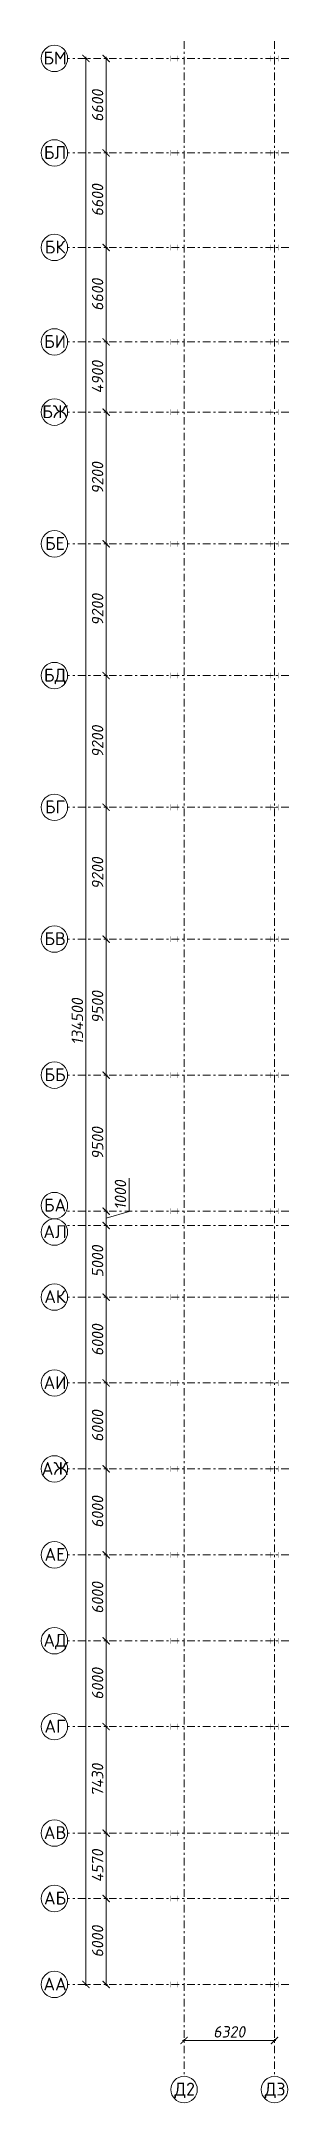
# Model space of a CAD drawing. Header units: millimetres. Extents: x -2648 to 2168491, y -277796 to 297800.
# Drawn here: x 2151193 to 2168491, y 68342 to 212306 of the extents above; entities that cross this region are included whole.
import ezdxf
from ezdxf.enums import TextEntityAlignment as Align

# ---------------------------------------------------------------- set-up
doc = ezdxf.new("R2010")
doc.units = ezdxf.units.MM
doc.linetypes.add('Штрихштриховая', pattern=[1093.611073, 529.166651, -211.666656, 141.111112, -211.666656])
doc.layers.get('0').update_dxf_attribs({"lineweight": 0})
doc.layers.get('Defpoints').update_dxf_attribs({"color": 252})
doc.layers.add('Axes', color=1, linetype='Continuous')
doc.layers.add('Dimension', color=162, linetype='Continuous', lineweight=25)
doc.layers.add('я_12', color=1, linetype='Continuous', lineweight=20)
doc.styles.add('Лена', font='isocpeur.ttf', dxfattribs={"oblique": 10})
doc.dimstyles.new('S-100', dxfattribs={"dimscale": 100, "dimtxt": 1, "dimasz": 1.5, "dimexe": 1, "dimexo": 1, "dimgap": 1, "dimtad": 1, "dimdec": 0, "dimzin": 0, "dimdsep": 46, "dimtxsty": 'Лена', "dimblk": 'ARCHTICK', "dimcen": 2, "dimdle": 1, "dimclrd": 256, "dimclre": 256, "dimclrt": 256, "dimadec": 0, "dimazin": 0, "dimtfac": 1, "dimtdec": 0, "dimtmove": 1, "dimatfit": 2, "dimfxl": 1, "dimtolj": 1, "dimtzin": 0, "dimlwd": 20, "dimlwe": 20, "dimarcsym": 0})

msp = doc.modelspace()

# ---------------------------------------------------------------- texts
at = {"layer": 'Axes', "style": 'Лена'}
for s, p in [('БМ', (2152161.6, 210687.3)), ('БЛ', (2152161.6, 204087.3)), ('БК', (2152161.6, 197487.3)), ('БИ', (2152161.6, 190887.3)), ('БЖ', (2152161.6, 185987.3)), ('БЕ', (2152161.6, 176787.3)), ('БД', (2152161.6, 167587.3)), ('БГ', (2152161.6, 158387.3)), ('БВ', (2152161.6, 149187.3)), ('ББ', (2152161.6, 139687.3)), ('БА', (2152161.6, 130577.3)), ('АЛ', (2152161.6, 128728.4)), ('АК', (2152161.6, 124187.3)), ('АИ', (2152161.6, 118187.3)), ('АЖ', (2152161.6, 112187.3)), ('АЕ', (2152161.6, 106187.3)), ('АД', (2152161.6, 100187.3)), ('АГ', (2152161.6, 94187.3)), ('АВ', (2152161.6, 86757.3)), ('АБ', (2152161.6, 82187.3)), ('АА', (2152161.6, 76187.3)), ('Д2', (2161218.1, 68846.8)), ('Д3', (2167538.1, 68846.8))]:
    msp.add_text(s, height=900, dxfattribs=at).set_placement(p, align=Align.CENTER)

# ---------------------------------------------------------------- blocks, each defined once
blk = doc.blocks.new('_ArchTick')
at = {"color": 0, "linetype": 'ByBlock', "const_width": 0.15}
blk.add_lwpolyline([(-0.5, -0.5), (0.5, 0.5)], dxfattribs=at)
blk = doc.blocks.new('*D530')
at = {"layer": 'Defpoints', "color": 0, "lineweight": -2, "ltscale": 100, "transparency": 16777216}
for p in [(2167494, 72695), (2161174, 70190), (2167494, 70190)]:
    blk.add_point(p, dxfattribs=at)
at = {"layer": 'Dimension', "lineweight": 20, "ltscale": 100, "transparency": 16777216}
for p, q in [((2161074, 72695), (2167594, 72695)), ((2161174, 72595), (2161174, 72795)), ((2167494, 72595), (2167494, 72795))]:
    blk.add_line(p, q, dxfattribs=at)
at = {"layer": 'Dimension', "lineweight": 20, "ltscale": 100, "transparency": 16777216, "xscale": 500, "yscale": 500, "zscale": 500, "rotation": 180}
blk.add_blockref('_ArchTick', (2161174, 72695), dxfattribs=at)
at = {"layer": 'Dimension', "lineweight": 20, "ltscale": 100, "transparency": 16777216, "xscale": 500, "yscale": 500, "zscale": 500}
blk.add_blockref('_ArchTick', (2167494, 72695), dxfattribs=at)
at = {"layer": 'Dimension', "lineweight": -2, "ltscale": 100, "transparency": 16777216, "insert": (2164334, 73295), "char_height": 800, "attachment_point": 5, "style": 'Лена'}
blk.add_mtext('\\A1;6320', dxfattribs=at)
blk = doc.blocks.new('*D532')
at = {"layer": 'Defpoints', "color": 0, "lineweight": -2, "ltscale": 100, "transparency": 16777216}
for p in [(2153041, 211107), (2154320, 211107), (2153041, 76607)]:
    blk.add_point(p, dxfattribs=at)
at = {"layer": 'Dimension', "lineweight": 20, "ltscale": 100, "transparency": 16777216}
for p, q in [((2154220, 211107), (2154420, 211107)), ((2154320, 76507), (2154320, 211207)), ((2154220, 76607), (2154420, 76607))]:
    blk.add_line(p, q, dxfattribs=at)
at = {"layer": 'Dimension', "lineweight": 20, "ltscale": 100, "transparency": 16777216, "xscale": 500, "yscale": 500, "zscale": 500}
for p, rotation in [((2154320, 211107), 90), ((2154320, 76607), 270)]:
    blk.add_blockref('_ArchTick', p, dxfattribs=dict(at, rotation=rotation))
at = {"layer": 'Dimension', "lineweight": -2, "ltscale": 100, "transparency": 16777216, "insert": (2153720, 143857), "char_height": 800, "attachment_point": 5, "rotation": 90, "style": 'Лена'}
blk.add_mtext('\\A1;134500', dxfattribs=at)
blk = doc.blocks.new('*D531')
at = {"layer": 'Defpoints', "color": 0, "lineweight": -2, "ltscale": 100, "transparency": 16777216}
for p in [(2153041, 82607), (2155730, 82607), (2153041, 76607)]:
    blk.add_point(p, dxfattribs=at)
at = {"layer": 'Dimension', "lineweight": 20, "ltscale": 100, "transparency": 16777216}
for p, q in [((2155630, 82607), (2155830, 82607)), ((2155730, 76507), (2155730, 82707)), ((2155630, 76607), (2155830, 76607))]:
    blk.add_line(p, q, dxfattribs=at)
at = {"layer": 'Dimension', "lineweight": 20, "ltscale": 100, "transparency": 16777216, "xscale": 500, "yscale": 500, "zscale": 500}
for p, rotation in [((2155730, 82607), 90), ((2155730, 76607), 270)]:
    blk.add_blockref('_ArchTick', p, dxfattribs=dict(at, rotation=rotation))
at = {"layer": 'Dimension', "lineweight": -2, "ltscale": 100, "transparency": 16777216, "insert": (2155130, 79607), "char_height": 800, "attachment_point": 5, "rotation": 90, "style": 'Лена'}
blk.add_mtext('\\A1;6000', dxfattribs=at)
blk = doc.blocks.new('*D533')
at = {"layer": 'Defpoints', "color": 0, "lineweight": -2, "ltscale": 100, "transparency": 16777216}
for p in [(2153041, 87177), (2155730, 87177), (2153041, 82607)]:
    blk.add_point(p, dxfattribs=at)
at = {"layer": 'Dimension', "lineweight": 20, "ltscale": 100, "transparency": 16777216}
for p, q in [((2155630, 87177), (2155830, 87177)), ((2155730, 82507), (2155730, 87277)), ((2155630, 82607), (2155830, 82607))]:
    blk.add_line(p, q, dxfattribs=at)
at = {"layer": 'Dimension', "lineweight": 20, "ltscale": 100, "transparency": 16777216, "xscale": 500, "yscale": 500, "zscale": 500}
for p, rotation in [((2155730, 87177), 90), ((2155730, 82607), 270)]:
    blk.add_blockref('_ArchTick', p, dxfattribs=dict(at, rotation=rotation))
at = {"layer": 'Dimension', "lineweight": -2, "ltscale": 100, "transparency": 16777216, "insert": (2155130, 84892), "char_height": 800, "attachment_point": 5, "rotation": 90, "style": 'Лена'}
blk.add_mtext('\\A1;4570', dxfattribs=at)
blk = doc.blocks.new('*D534')
at = {"layer": 'Defpoints', "color": 0, "lineweight": -2, "ltscale": 100, "transparency": 16777216}
for p in [(2153041, 94607), (2155730, 94607), (2153041, 87177)]:
    blk.add_point(p, dxfattribs=at)
at = {"layer": 'Dimension', "lineweight": 20, "ltscale": 100, "transparency": 16777216}
for p, q in [((2155630, 94607), (2155830, 94607)), ((2155730, 87077), (2155730, 94707)), ((2155630, 87177), (2155830, 87177))]:
    blk.add_line(p, q, dxfattribs=at)
at = {"layer": 'Dimension', "lineweight": 20, "ltscale": 100, "transparency": 16777216, "xscale": 500, "yscale": 500, "zscale": 500}
for p, rotation in [((2155730, 94607), 90), ((2155730, 87177), 270)]:
    blk.add_blockref('_ArchTick', p, dxfattribs=dict(at, rotation=rotation))
at = {"layer": 'Dimension', "lineweight": -2, "ltscale": 100, "transparency": 16777216, "insert": (2155130, 90892), "char_height": 800, "attachment_point": 5, "rotation": 90, "style": 'Лена'}
blk.add_mtext('\\A1;7430', dxfattribs=at)
blk = doc.blocks.new('*D535')
at = {"layer": 'Defpoints', "color": 0, "lineweight": -2, "ltscale": 100, "transparency": 16777216}
for p in [(2153041, 100607), (2155730, 100607), (2153041, 94607)]:
    blk.add_point(p, dxfattribs=at)
at = {"layer": 'Dimension', "lineweight": 20, "ltscale": 100, "transparency": 16777216}
for p, q in [((2155630, 100607), (2155830, 100607)), ((2155730, 94507), (2155730, 100707)), ((2155630, 94607), (2155830, 94607))]:
    blk.add_line(p, q, dxfattribs=at)
at = {"layer": 'Dimension', "lineweight": 20, "ltscale": 100, "transparency": 16777216, "xscale": 500, "yscale": 500, "zscale": 500}
for p, rotation in [((2155730, 100607), 90), ((2155730, 94607), 270)]:
    blk.add_blockref('_ArchTick', p, dxfattribs=dict(at, rotation=rotation))
at = {"layer": 'Dimension', "lineweight": -2, "ltscale": 100, "transparency": 16777216, "insert": (2155130, 97607), "char_height": 800, "attachment_point": 5, "rotation": 90, "style": 'Лена'}
blk.add_mtext('\\A1;6000', dxfattribs=at)
blk = doc.blocks.new('*D536')
at = {"layer": 'Defpoints', "color": 0, "lineweight": -2, "ltscale": 100, "transparency": 16777216}
for p in [(2153041, 106607), (2155730, 106607), (2153041, 100607)]:
    blk.add_point(p, dxfattribs=at)
at = {"layer": 'Dimension', "lineweight": 20, "ltscale": 100, "transparency": 16777216}
for p, q in [((2155630, 106607), (2155830, 106607)), ((2155730, 100507), (2155730, 106707)), ((2155630, 100607), (2155830, 100607))]:
    blk.add_line(p, q, dxfattribs=at)
at = {"layer": 'Dimension', "lineweight": 20, "ltscale": 100, "transparency": 16777216, "xscale": 500, "yscale": 500, "zscale": 500}
for p, rotation in [((2155730, 106607), 90), ((2155730, 100607), 270)]:
    blk.add_blockref('_ArchTick', p, dxfattribs=dict(at, rotation=rotation))
at = {"layer": 'Dimension', "lineweight": -2, "ltscale": 100, "transparency": 16777216, "insert": (2155130, 103607), "char_height": 800, "attachment_point": 5, "rotation": 90, "style": 'Лена'}
blk.add_mtext('\\A1;6000', dxfattribs=at)
blk = doc.blocks.new('*D537')
at = {"layer": 'Defpoints', "color": 0, "lineweight": -2, "ltscale": 100, "transparency": 16777216}
for p in [(2153041, 112607), (2155730, 112607), (2153041, 106607)]:
    blk.add_point(p, dxfattribs=at)
at = {"layer": 'Dimension', "lineweight": 20, "ltscale": 100, "transparency": 16777216}
for p, q in [((2155630, 112607), (2155830, 112607)), ((2155730, 106507), (2155730, 112707)), ((2155630, 106607), (2155830, 106607))]:
    blk.add_line(p, q, dxfattribs=at)
at = {"layer": 'Dimension', "lineweight": 20, "ltscale": 100, "transparency": 16777216, "xscale": 500, "yscale": 500, "zscale": 500}
for p, rotation in [((2155730, 112607), 90), ((2155730, 106607), 270)]:
    blk.add_blockref('_ArchTick', p, dxfattribs=dict(at, rotation=rotation))
at = {"layer": 'Dimension', "lineweight": -2, "ltscale": 100, "transparency": 16777216, "insert": (2155130, 109607), "char_height": 800, "attachment_point": 5, "rotation": 90, "style": 'Лена'}
blk.add_mtext('\\A1;6000', dxfattribs=at)
blk = doc.blocks.new('*D538')
at = {"layer": 'Defpoints', "color": 0, "lineweight": -2, "ltscale": 100, "transparency": 16777216}
for p in [(2153041, 118607), (2155730, 118607), (2153041, 112607)]:
    blk.add_point(p, dxfattribs=at)
at = {"layer": 'Dimension', "lineweight": 20, "ltscale": 100, "transparency": 16777216}
for p, q in [((2155630, 118607), (2155830, 118607)), ((2155730, 112507), (2155730, 118707)), ((2155630, 112607), (2155830, 112607))]:
    blk.add_line(p, q, dxfattribs=at)
at = {"layer": 'Dimension', "lineweight": 20, "ltscale": 100, "transparency": 16777216, "xscale": 500, "yscale": 500, "zscale": 500}
for p, rotation in [((2155730, 118607), 90), ((2155730, 112607), 270)]:
    blk.add_blockref('_ArchTick', p, dxfattribs=dict(at, rotation=rotation))
at = {"layer": 'Dimension', "lineweight": -2, "ltscale": 100, "transparency": 16777216, "insert": (2155130, 115607), "char_height": 800, "attachment_point": 5, "rotation": 90, "style": 'Лена'}
blk.add_mtext('\\A1;6000', dxfattribs=at)
blk = doc.blocks.new('*D539')
at = {"layer": 'Defpoints', "color": 0, "lineweight": -2, "ltscale": 100, "transparency": 16777216}
for p in [(2153041, 124607), (2155730, 124607), (2153041, 118607)]:
    blk.add_point(p, dxfattribs=at)
at = {"layer": 'Dimension', "lineweight": 20, "ltscale": 100, "transparency": 16777216}
for p, q in [((2155630, 124607), (2155830, 124607)), ((2155730, 118507), (2155730, 124707)), ((2155630, 118607), (2155830, 118607))]:
    blk.add_line(p, q, dxfattribs=at)
at = {"layer": 'Dimension', "lineweight": 20, "ltscale": 100, "transparency": 16777216, "xscale": 500, "yscale": 500, "zscale": 500}
for p, rotation in [((2155730, 124607), 90), ((2155730, 118607), 270)]:
    blk.add_blockref('_ArchTick', p, dxfattribs=dict(at, rotation=rotation))
at = {"layer": 'Dimension', "lineweight": -2, "ltscale": 100, "transparency": 16777216, "insert": (2155130, 121607), "char_height": 800, "attachment_point": 5, "rotation": 90, "style": 'Лена'}
blk.add_mtext('\\A1;6000', dxfattribs=at)
blk = doc.blocks.new('*D540')
at = {"layer": 'Defpoints', "color": 0, "lineweight": -2, "ltscale": 100, "transparency": 16777216}
for p in [(2153041, 129607), (2155730, 129607), (2153041, 124607)]:
    blk.add_point(p, dxfattribs=at)
at = {"layer": 'Dimension', "lineweight": 20, "ltscale": 100, "transparency": 16777216}
for p, q in [((2155630, 129607), (2155830, 129607)), ((2155730, 124507), (2155730, 129707)), ((2155630, 124607), (2155830, 124607))]:
    blk.add_line(p, q, dxfattribs=at)
at = {"layer": 'Dimension', "lineweight": 20, "ltscale": 100, "transparency": 16777216, "xscale": 500, "yscale": 500, "zscale": 500}
for p, rotation in [((2155730, 129607), 90), ((2155730, 124607), 270)]:
    blk.add_blockref('_ArchTick', p, dxfattribs=dict(at, rotation=rotation))
at = {"layer": 'Dimension', "lineweight": -2, "ltscale": 100, "transparency": 16777216, "insert": (2155130, 127107), "char_height": 800, "attachment_point": 5, "rotation": 90, "style": 'Лена'}
blk.add_mtext('\\A1;5000', dxfattribs=at)
blk = doc.blocks.new('*D541')
at = {"layer": 'Defpoints', "color": 0, "lineweight": -2, "ltscale": 100, "transparency": 16777216}
for p in [(2153041, 130607), (2153041, 129607), (2155730, 130607)]:
    blk.add_point(p, dxfattribs=at)
at = {"layer": 'Dimension', "lineweight": 20, "ltscale": 100, "transparency": 16777216}
for p, q in [((2157330, 130587), (2157330, 132907)), ((2155630, 130607), (2155830, 130607)), ((2155630, 129607), (2155830, 129607)), ((2155730, 129507), (2155730, 130707)), ((2155730, 130107), (2157330, 130587))]:
    blk.add_line(p, q, dxfattribs=at)
at = {"layer": 'Dimension', "lineweight": 20, "ltscale": 100, "transparency": 16777216, "xscale": 500, "yscale": 500, "zscale": 500}
for p, rotation in [((2155730, 130607), 90), ((2155730, 129607), 270)]:
    blk.add_blockref('_ArchTick', p, dxfattribs=dict(at, rotation=rotation))
at = {"layer": 'Dimension', "lineweight": -2, "ltscale": 100, "transparency": 16777216, "insert": (2156730, 131747), "char_height": 800, "attachment_point": 5, "rotation": 90, "style": 'Лена'}
blk.add_mtext('\\A1;1000', dxfattribs=at)
blk = doc.blocks.new('*D542')
at = {"layer": 'Defpoints', "color": 0, "lineweight": -2, "ltscale": 100, "transparency": 16777216}
for p in [(2153041, 140107), (2155730, 140107), (2153041, 130607)]:
    blk.add_point(p, dxfattribs=at)
at = {"layer": 'Dimension', "lineweight": 20, "ltscale": 100, "transparency": 16777216}
for p, q in [((2155630, 140107), (2155830, 140107)), ((2155730, 130507), (2155730, 140207)), ((2155630, 130607), (2155830, 130607))]:
    blk.add_line(p, q, dxfattribs=at)
at = {"layer": 'Dimension', "lineweight": 20, "ltscale": 100, "transparency": 16777216, "xscale": 500, "yscale": 500, "zscale": 500}
for p, rotation in [((2155730, 140107), 90), ((2155730, 130607), 270)]:
    blk.add_blockref('_ArchTick', p, dxfattribs=dict(at, rotation=rotation))
at = {"layer": 'Dimension', "lineweight": -2, "ltscale": 100, "transparency": 16777216, "insert": (2155130, 135357), "char_height": 800, "attachment_point": 5, "rotation": 90, "style": 'Лена'}
blk.add_mtext('\\A1;9500', dxfattribs=at)
blk = doc.blocks.new('*D543')
at = {"layer": 'Defpoints', "color": 0, "lineweight": -2, "ltscale": 100, "transparency": 16777216}
for p in [(2153041, 149607), (2155730, 149607), (2153041, 140107)]:
    blk.add_point(p, dxfattribs=at)
at = {"layer": 'Dimension', "lineweight": 20, "ltscale": 100, "transparency": 16777216}
for p, q in [((2155630, 149607), (2155830, 149607)), ((2155730, 140007), (2155730, 149707)), ((2155630, 140107), (2155830, 140107))]:
    blk.add_line(p, q, dxfattribs=at)
at = {"layer": 'Dimension', "lineweight": 20, "ltscale": 100, "transparency": 16777216, "xscale": 500, "yscale": 500, "zscale": 500}
for p, rotation in [((2155730, 149607), 90), ((2155730, 140107), 270)]:
    blk.add_blockref('_ArchTick', p, dxfattribs=dict(at, rotation=rotation))
at = {"layer": 'Dimension', "lineweight": -2, "ltscale": 100, "transparency": 16777216, "insert": (2155130, 144857), "char_height": 800, "attachment_point": 5, "rotation": 90, "style": 'Лена'}
blk.add_mtext('\\A1;9500', dxfattribs=at)
blk = doc.blocks.new('*D544')
at = {"layer": 'Defpoints', "color": 0, "lineweight": -2, "ltscale": 100, "transparency": 16777216}
for p in [(2153041, 158807), (2155730, 158807), (2153041, 149607)]:
    blk.add_point(p, dxfattribs=at)
at = {"layer": 'Dimension', "lineweight": 20, "ltscale": 100, "transparency": 16777216}
for p, q in [((2155630, 158807), (2155830, 158807)), ((2155730, 149507), (2155730, 158907)), ((2155630, 149607), (2155830, 149607))]:
    blk.add_line(p, q, dxfattribs=at)
at = {"layer": 'Dimension', "lineweight": 20, "ltscale": 100, "transparency": 16777216, "xscale": 500, "yscale": 500, "zscale": 500}
for p, rotation in [((2155730, 158807), 90), ((2155730, 149607), 270)]:
    blk.add_blockref('_ArchTick', p, dxfattribs=dict(at, rotation=rotation))
at = {"layer": 'Dimension', "lineweight": -2, "ltscale": 100, "transparency": 16777216, "insert": (2155130, 154207), "char_height": 800, "attachment_point": 5, "rotation": 90, "style": 'Лена'}
blk.add_mtext('\\A1;9200', dxfattribs=at)
blk = doc.blocks.new('*D545')
at = {"layer": 'Defpoints', "color": 0, "lineweight": -2, "ltscale": 100, "transparency": 16777216}
for p in [(2153041, 168007), (2155730, 168007), (2153041, 158807)]:
    blk.add_point(p, dxfattribs=at)
at = {"layer": 'Dimension', "lineweight": 20, "ltscale": 100, "transparency": 16777216}
for p, q in [((2155630, 168007), (2155830, 168007)), ((2155730, 158707), (2155730, 168107)), ((2155630, 158807), (2155830, 158807))]:
    blk.add_line(p, q, dxfattribs=at)
at = {"layer": 'Dimension', "lineweight": 20, "ltscale": 100, "transparency": 16777216, "xscale": 500, "yscale": 500, "zscale": 500}
for p, rotation in [((2155730, 168007), 90), ((2155730, 158807), 270)]:
    blk.add_blockref('_ArchTick', p, dxfattribs=dict(at, rotation=rotation))
at = {"layer": 'Dimension', "lineweight": -2, "ltscale": 100, "transparency": 16777216, "insert": (2155130, 163407), "char_height": 800, "attachment_point": 5, "rotation": 90, "style": 'Лена'}
blk.add_mtext('\\A1;9200', dxfattribs=at)
blk = doc.blocks.new('*D546')
at = {"layer": 'Defpoints', "color": 0, "lineweight": -2, "ltscale": 100, "transparency": 16777216}
for p in [(2153041, 177207), (2155730, 177207), (2153041, 168007)]:
    blk.add_point(p, dxfattribs=at)
at = {"layer": 'Dimension', "lineweight": 20, "ltscale": 100, "transparency": 16777216}
for p, q in [((2155630, 177207), (2155830, 177207)), ((2155730, 167907), (2155730, 177307)), ((2155630, 168007), (2155830, 168007))]:
    blk.add_line(p, q, dxfattribs=at)
at = {"layer": 'Dimension', "lineweight": 20, "ltscale": 100, "transparency": 16777216, "xscale": 500, "yscale": 500, "zscale": 500}
for p, rotation in [((2155730, 177207), 90), ((2155730, 168007), 270)]:
    blk.add_blockref('_ArchTick', p, dxfattribs=dict(at, rotation=rotation))
at = {"layer": 'Dimension', "lineweight": -2, "ltscale": 100, "transparency": 16777216, "insert": (2155130, 172607), "char_height": 800, "attachment_point": 5, "rotation": 90, "style": 'Лена'}
blk.add_mtext('\\A1;9200', dxfattribs=at)
blk = doc.blocks.new('*D547')
at = {"layer": 'Defpoints', "color": 0, "lineweight": -2, "ltscale": 100, "transparency": 16777216}
for p in [(2153041, 186407), (2155730, 186407), (2153041, 177207)]:
    blk.add_point(p, dxfattribs=at)
at = {"layer": 'Dimension', "lineweight": 20, "ltscale": 100, "transparency": 16777216}
for p, q in [((2155630, 186407), (2155830, 186407)), ((2155730, 177107), (2155730, 186507)), ((2155630, 177207), (2155830, 177207))]:
    blk.add_line(p, q, dxfattribs=at)
at = {"layer": 'Dimension', "lineweight": 20, "ltscale": 100, "transparency": 16777216, "xscale": 500, "yscale": 500, "zscale": 500}
for p, rotation in [((2155730, 186407), 90), ((2155730, 177207), 270)]:
    blk.add_blockref('_ArchTick', p, dxfattribs=dict(at, rotation=rotation))
at = {"layer": 'Dimension', "lineweight": -2, "ltscale": 100, "transparency": 16777216, "insert": (2155130, 181807), "char_height": 800, "attachment_point": 5, "rotation": 90, "style": 'Лена'}
blk.add_mtext('\\A1;9200', dxfattribs=at)
blk = doc.blocks.new('*D548')
at = {"layer": 'Defpoints', "color": 0, "lineweight": -2, "ltscale": 100, "transparency": 16777216}
for p in [(2153041, 191307), (2155730, 191307), (2153041, 186407)]:
    blk.add_point(p, dxfattribs=at)
at = {"layer": 'Dimension', "lineweight": 20, "ltscale": 100, "transparency": 16777216}
for p, q in [((2155630, 191307), (2155830, 191307)), ((2155730, 186307), (2155730, 191407)), ((2155630, 186407), (2155830, 186407))]:
    blk.add_line(p, q, dxfattribs=at)
at = {"layer": 'Dimension', "lineweight": 20, "ltscale": 100, "transparency": 16777216, "xscale": 500, "yscale": 500, "zscale": 500}
for p, rotation in [((2155730, 191307), 90), ((2155730, 186407), 270)]:
    blk.add_blockref('_ArchTick', p, dxfattribs=dict(at, rotation=rotation))
at = {"layer": 'Dimension', "lineweight": -2, "ltscale": 100, "transparency": 16777216, "insert": (2155130, 188857), "char_height": 800, "attachment_point": 5, "rotation": 90, "style": 'Лена'}
blk.add_mtext('\\A1;4900', dxfattribs=at)
blk = doc.blocks.new('*D549')
at = {"layer": 'Defpoints', "color": 0, "lineweight": -2, "ltscale": 100, "transparency": 16777216}
for p in [(2153041, 197907), (2155730, 197907), (2153041, 191307)]:
    blk.add_point(p, dxfattribs=at)
at = {"layer": 'Dimension', "lineweight": 20, "ltscale": 100, "transparency": 16777216}
for p, q in [((2155630, 197907), (2155830, 197907)), ((2155730, 191207), (2155730, 198007)), ((2155630, 191307), (2155830, 191307))]:
    blk.add_line(p, q, dxfattribs=at)
at = {"layer": 'Dimension', "lineweight": 20, "ltscale": 100, "transparency": 16777216, "xscale": 500, "yscale": 500, "zscale": 500}
for p, rotation in [((2155730, 197907), 90), ((2155730, 191307), 270)]:
    blk.add_blockref('_ArchTick', p, dxfattribs=dict(at, rotation=rotation))
at = {"layer": 'Dimension', "lineweight": -2, "ltscale": 100, "transparency": 16777216, "insert": (2155130, 194607), "char_height": 800, "attachment_point": 5, "rotation": 90, "style": 'Лена'}
blk.add_mtext('\\A1;6600', dxfattribs=at)
blk = doc.blocks.new('*D550')
at = {"layer": 'Defpoints', "color": 0, "lineweight": -2, "ltscale": 100, "transparency": 16777216}
for p in [(2153041, 204507), (2155730, 204507), (2153041, 197907)]:
    blk.add_point(p, dxfattribs=at)
at = {"layer": 'Dimension', "lineweight": 20, "ltscale": 100, "transparency": 16777216}
for p, q in [((2155630, 204507), (2155830, 204507)), ((2155730, 197807), (2155730, 204607)), ((2155630, 197907), (2155830, 197907))]:
    blk.add_line(p, q, dxfattribs=at)
at = {"layer": 'Dimension', "lineweight": 20, "ltscale": 100, "transparency": 16777216, "xscale": 500, "yscale": 500, "zscale": 500}
for p, rotation in [((2155730, 204507), 90), ((2155730, 197907), 270)]:
    blk.add_blockref('_ArchTick', p, dxfattribs=dict(at, rotation=rotation))
at = {"layer": 'Dimension', "lineweight": -2, "ltscale": 100, "transparency": 16777216, "insert": (2155130, 201207), "char_height": 800, "attachment_point": 5, "rotation": 90, "style": 'Лена'}
blk.add_mtext('\\A1;6600', dxfattribs=at)
blk = doc.blocks.new('*D551')
at = {"layer": 'Defpoints', "color": 0, "lineweight": -2, "ltscale": 100, "transparency": 16777216}
for p in [(2153041, 211107), (2155730, 211107), (2153041, 204507)]:
    blk.add_point(p, dxfattribs=at)
at = {"layer": 'Dimension', "lineweight": 20, "ltscale": 100, "transparency": 16777216}
for p, q in [((2155630, 211107), (2155830, 211107)), ((2155730, 204407), (2155730, 211207)), ((2155630, 204507), (2155830, 204507))]:
    blk.add_line(p, q, dxfattribs=at)
at = {"layer": 'Dimension', "lineweight": 20, "ltscale": 100, "transparency": 16777216, "xscale": 500, "yscale": 500, "zscale": 500}
for p, rotation in [((2155730, 211107), 90), ((2155730, 204507), 270)]:
    blk.add_blockref('_ArchTick', p, dxfattribs=dict(at, rotation=rotation))
at = {"layer": 'Dimension', "lineweight": -2, "ltscale": 100, "transparency": 16777216, "insert": (2155130, 207807), "char_height": 800, "attachment_point": 5, "rotation": 90, "style": 'Лена'}
blk.add_mtext('\\A1;6600', dxfattribs=at)

# ---------------------------------------------------------------- dimensions: what is measured, and where the dimension line sits
at = {"layer": 'Dimension', "color": 1, "lineweight": -2, "ltscale": 100}
for base, p1, p2, picture, middle in [((2154319.7, 211106.6), (2153041.2, 76606.6), (2153041.2, 211106.6), '*D532', (2153719.7, 143856.6)), ((2155730.1, 211106.6), (2153041.2, 204506.6), (2153041.2, 211106.6), '*D551', (2155130.1, 207806.6)), ((2155730.1, 204506.6), (2153041.2, 197906.6), (2153041.2, 204506.6), '*D550', (2155130.1, 201206.6)), ((2155730.1, 197906.6), (2153041.2, 191306.6), (2153041.2, 197906.6), '*D549', (2155130.1, 194606.6)), ((2155730.1, 191306.6), (2153041.2, 186406.6), (2153041.2, 191306.6), '*D548', (2155130.1, 188856.6)), ((2155730.1, 186406.6), (2153041.2, 177206.6), (2153041.2, 186406.6), '*D547', (2155130.1, 181806.6)), ((2155730.1, 177206.6), (2153041.2, 168006.6), (2153041.2, 177206.6), '*D546', (2155130.1, 172606.6)), ((2155730.1, 168006.6), (2153041.2, 158806.6), (2153041.2, 168006.6), '*D545', (2155130.1, 163406.6)), ((2155730.1, 158806.6), (2153041.2, 149606.6), (2153041.2, 158806.6), '*D544', (2155130.1, 154206.6)), ((2155730.1, 149606.6), (2153041.2, 140106.6), (2153041.2, 149606.6), '*D543', (2155130.1, 144856.6)), ((2155730.1, 140106.6), (2153041.2, 130606.6), (2153041.2, 140106.6), '*D542', (2155130.1, 135356.6)), ((2155730.1, 129606.6), (2153041.2, 124606.6), (2153041.2, 129606.6), '*D540', (2155130.1, 127106.6)), ((2155730.1, 124606.6), (2153041.2, 118606.6), (2153041.2, 124606.6), '*D539', (2155130.1, 121606.6)), ((2155730.1, 118606.6), (2153041.2, 112606.6), (2153041.2, 118606.6), '*D538', (2155130.1, 115606.6)), ((2155730.1, 112606.6), (2153041.2, 106606.6), (2153041.2, 112606.6), '*D537', (2155130.1, 109606.6)), ((2155730.1, 106606.6), (2153041.2, 100606.6), (2153041.2, 106606.6), '*D536', (2155130.1, 103606.6)), ((2155730.1, 100606.6), (2153041.2, 94606.6), (2153041.2, 100606.6), '*D535', (2155130.1, 97606.6)), ((2155730.1, 94606.6), (2153041.2, 87176.6), (2153041.2, 94606.6), '*D534', (2155130.1, 90891.6)), ((2155730.1, 87176.6), (2153041.2, 82606.6), (2153041.2, 87176.6), '*D533', (2155130.1, 84891.6)), ((2155730.1, 82606.6), (2153041.2, 76606.6), (2153041.2, 82606.6), '*D531', (2155130.1, 79606.6))]:
    dim = msp.add_linear_dim(base=base, p1=p1, p2=p2, angle=90, dimstyle='S-100', override={"dimtxt": 8, "dimasz": 5, "dimgap": 2, "dimtxsty": 'Лена', "dimatfit": 3, "dimfxlon": 1}, dxfattribs=at)
    dim.commit()
    dim.dimension.update_dxf_attribs({"geometry": picture, "text_midpoint": middle})
at = {"layer": 'Dimension', "lineweight": -2, "ltscale": 100}
dim = msp.add_linear_dim(base=(2155730.1, 130606.6), p1=(2153041.2, 129606.6), p2=(2153041.2, 130606.6), angle=90, dimstyle='S-100', override={"dimtxt": 8, "dimasz": 5, "dimgap": 2, "dimtxsty": 'Лена', "dimatfit": 3, "dimfxlon": 1}, dxfattribs=at)
dim.commit()
dim.dimension.update_dxf_attribs({"geometry": '*D541', "text_midpoint": (2156730.1, 130786.6)})
at = {"layer": 'Dimension', "color": 1, "lineweight": -2, "ltscale": 100}
dim = msp.add_linear_dim(base=(2167493.6, 72695.4), p1=(2161173.6, 70190.1), p2=(2167493.6, 70190.1), dimstyle='S-100', override={"dimtxt": 8, "dimasz": 5, "dimgap": 2, "dimtxsty": 'Лена', "dimatfit": 3, "dimfxlon": 1}, dxfattribs=at)
dim.commit()
dim.dimension.update_dxf_attribs({"geometry": '*D530', "text_midpoint": (2164333.6, 73295.4)})

# ---------------------------------------------------------------- linework, layer by layer
at = {"lineweight": -2, "ltscale": 100, "const_width": 30}
for points in [[(2160243.6, 210906.6), (2160243.6, 211306.6)], [(2160243.6, 211106.6), (2160743.6, 211106.6)], [(2160743.6, 210906.6), (2160743.6, 211306.6)], [(2167243.6, 210906.6), (2167243.6, 211306.6)], [(2167243.6, 211106.6), (2167743.6, 211106.6)], [(2167743.6, 210906.6), (2167743.6, 211306.6)], [(2160243.6, 204306.6), (2160243.6, 204706.6)], [(2160243.6, 204506.6), (2160743.6, 204506.6)], [(2160743.6, 204306.6), (2160743.6, 204706.6)], [(2167243.6, 204306.6), (2167243.6, 204706.6)], [(2167243.6, 204506.6), (2167743.6, 204506.6)], [(2167743.6, 204306.6), (2167743.6, 204706.6)], [(2160243.6, 197706.6), (2160243.6, 198106.6)], [(2160243.6, 197906.6), (2160743.6, 197906.6)], [(2160743.6, 197706.6), (2160743.6, 198106.6)], [(2167243.6, 197706.6), (2167243.6, 198106.6)], [(2167243.6, 197906.6), (2167743.6, 197906.6)], [(2167743.6, 197706.6), (2167743.6, 198106.6)], [(2160243.6, 191106.6), (2160243.6, 191506.6)], [(2160743.6, 191106.6), (2160743.6, 191506.6)], [(2167243.6, 191106.6), (2167243.6, 191506.6)], [(2167743.6, 191106.6), (2167743.6, 191506.6)], [(2160243.6, 191306.6), (2160743.6, 191306.6)], [(2167243.6, 191306.6), (2167743.6, 191306.6)], [(2160243.6, 186206.6), (2160243.6, 186606.6)], [(2160243.6, 186406.6), (2160743.6, 186406.6)], [(2160743.6, 186206.6), (2160743.6, 186606.6)], [(2167243.6, 186206.6), (2167243.6, 186606.6)], [(2167243.6, 186406.6), (2167743.6, 186406.6)], [(2167743.6, 186206.6), (2167743.6, 186606.6)], [(2160243.6, 177006.6), (2160243.6, 177406.6)], [(2160243.6, 177206.6), (2160743.6, 177206.6)], [(2160743.6, 177006.6), (2160743.6, 177406.6)], [(2167243.6, 177006.6), (2167243.6, 177406.6)], [(2167243.6, 177206.6), (2167743.6, 177206.6)], [(2167743.6, 177006.6), (2167743.6, 177406.6)], [(2160243.6, 167806.6), (2160243.6, 168206.6)], [(2160243.6, 168006.6), (2160743.6, 168006.6)], [(2160743.6, 167806.6), (2160743.6, 168206.6)], [(2167243.6, 167806.6), (2167243.6, 168206.6)], [(2167243.6, 168006.6), (2167743.6, 168006.6)], [(2167743.6, 167806.6), (2167743.6, 168206.6)], [(2160243.6, 158606.6), (2160243.6, 159006.6)], [(2160243.6, 158806.6), (2160743.6, 158806.6)], [(2160743.6, 158606.6), (2160743.6, 159006.6)], [(2167243.6, 158606.6), (2167243.6, 159006.6)], [(2167243.6, 158806.6), (2167743.6, 158806.6)], [(2167743.6, 158606.6), (2167743.6, 159006.6)], [(2160243.6, 149406.6), (2160243.6, 149806.6)], [(2160743.6, 149406.6), (2160743.6, 149806.6)], [(2167243.6, 149406.6), (2167243.6, 149806.6)], [(2167743.6, 149406.6), (2167743.6, 149806.6)], [(2160243.6, 149606.6), (2160743.6, 149606.6)], [(2167243.6, 149606.6), (2167743.6, 149606.6)], [(2160243.6, 139906.6), (2160243.6, 140306.6)], [(2160243.6, 140106.6), (2160743.6, 140106.6)], [(2160743.6, 139906.6), (2160743.6, 140306.6)], [(2167243.6, 139906.6), (2167243.6, 140306.6)], [(2167243.6, 140106.6), (2167743.6, 140106.6)], [(2167743.6, 139906.6), (2167743.6, 140306.6)], [(2160243.6, 130406.6), (2160243.6, 130806.6)], [(2160243.6, 130606.6), (2160743.6, 130606.6)], [(2160743.6, 130406.6), (2160743.6, 130806.6)], [(2167243.6, 130406.6), (2167243.6, 130806.6)], [(2167243.6, 130606.6), (2167743.6, 130606.6)], [(2167743.6, 130406.6), (2167743.6, 130806.6)], [(2160243.6, 124406.6), (2160243.6, 124806.6)], [(2160243.6, 124606.6), (2160743.6, 124606.6)], [(2160743.6, 124406.6), (2160743.6, 124806.6)], [(2167243.6, 124406.6), (2167243.6, 124806.6)], [(2167243.6, 124606.6), (2167743.6, 124606.6)], [(2167743.6, 124406.6), (2167743.6, 124806.6)], [(2160243.6, 118406.6), (2160243.6, 118806.6)], [(2160243.6, 118606.6), (2160743.6, 118606.6)], [(2160743.6, 118406.6), (2160743.6, 118806.6)], [(2167243.6, 118406.6), (2167243.6, 118806.6)], [(2167243.6, 118606.6), (2167743.6, 118606.6)], [(2167743.6, 118406.6), (2167743.6, 118806.6)], [(2160243.6, 112406.6), (2160243.6, 112806.6)], [(2160243.6, 112606.6), (2160743.6, 112606.6)], [(2160743.6, 112406.6), (2160743.6, 112806.6)], [(2167243.6, 112406.6), (2167243.6, 112806.6)], [(2167243.6, 112606.6), (2167743.6, 112606.6)], [(2167743.6, 112406.6), (2167743.6, 112806.6)], [(2160243.6, 106406.6), (2160243.6, 106806.6)], [(2160243.6, 106606.6), (2160743.6, 106606.6)], [(2160743.6, 106406.6), (2160743.6, 106806.6)], [(2167243.6, 106406.6), (2167243.6, 106806.6)], [(2167243.6, 106606.6), (2167743.6, 106606.6)], [(2167743.6, 106406.6), (2167743.6, 106806.6)], [(2160243.6, 100406.6), (2160243.6, 100806.6)], [(2160743.6, 100406.6), (2160743.6, 100806.6)], [(2167243.6, 100406.6), (2167243.6, 100806.6)], [(2167743.6, 100406.6), (2167743.6, 100806.6)], [(2160243.6, 100606.6), (2160743.6, 100606.6)], [(2167243.6, 100606.6), (2167743.6, 100606.6)], [(2160243.6, 94406.6), (2160243.6, 94806.6)], [(2160243.6, 94606.6), (2160743.6, 94606.6)], [(2160743.6, 94406.6), (2160743.6, 94806.6)], [(2167243.6, 94406.6), (2167243.6, 94806.6)], [(2167243.6, 94606.6), (2167743.6, 94606.6)], [(2167743.6, 94406.6), (2167743.6, 94806.6)], [(2160243.6, 86976.6), (2160243.6, 87376.6)], [(2160243.6, 87176.6), (2160743.6, 87176.6)], [(2160743.6, 86976.6), (2160743.6, 87376.6)], [(2167243.6, 86976.6), (2167243.6, 87376.6)], [(2167243.6, 87176.6), (2167743.6, 87176.6)], [(2167743.6, 86976.6), (2167743.6, 87376.6)], [(2160243.6, 82406.6), (2160243.6, 82806.6)], [(2160243.6, 82606.6), (2160743.6, 82606.6)], [(2160743.6, 82406.6), (2160743.6, 82806.6)], [(2167243.6, 82406.6), (2167243.6, 82806.6)], [(2167243.6, 82606.6), (2167743.6, 82606.6)], [(2167743.6, 82406.6), (2167743.6, 82806.6)], [(2160243.6, 76406.6), (2160243.6, 76806.6)], [(2160243.6, 76606.6), (2160743.6, 76606.6)], [(2160743.6, 76406.6), (2160743.6, 76806.6)], [(2167243.6, 76406.6), (2167243.6, 76806.6)], [(2167243.6, 76606.6), (2167743.6, 76606.6)], [(2167743.6, 76406.6), (2167743.6, 76806.6)]]:
    msp.add_lwpolyline(points, dxfattribs=at)
at = {"layer": 'я_12', "linetype": 'Штрихштриховая'}
for p, q in [((2161173.6, 212306), (2161173.6, 70190.1)), ((2167493.6, 212306), (2167493.6, 70190.1)), ((2168490.6, 211106.6), (2153041.2, 211106.6)), ((2168490.6, 204506.6), (2153041.2, 204506.6)), ((2168490.6, 197906.6), (2153041.2, 197906.6)), ((2168490.6, 191306.6), (2153041.2, 191306.6)), ((2168490.6, 186406.6), (2153041.2, 186406.6)), ((2168490.6, 177206.6), (2153041.2, 177206.6)), ((2168490.6, 168006.6), (2153041.2, 168006.6)), ((2168490.6, 158806.6), (2153041.2, 158806.6)), ((2168490.6, 149606.6), (2153041.2, 149606.6)), ((2168490.6, 140106.6), (2153041.2, 140106.6)), ((2168490.6, 130606.6), (2153041.2, 130606.6)), ((2168490.6, 129606.6), (2153041.2, 129606.6)), ((2168490.6, 124606.6), (2153041.2, 124606.6)), ((2168490.6, 118606.6), (2153041.2, 118606.6)), ((2168490.6, 112606.6), (2153041.2, 112606.6)), ((2168490.6, 106606.6), (2153041.2, 106606.6)), ((2168490.6, 100606.6), (2153041.2, 100606.6)), ((2168490.6, 94606.6), (2153041.2, 94606.6)), ((2168490.6, 87176.6), (2153041.2, 87176.6)), ((2168490.6, 82606.6), (2153041.2, 82606.6)), ((2168490.6, 76606.6), (2153041.2, 76606.6))]:
    msp.add_line(p, q, dxfattribs=at)
at = {"layer": 'я_12', "linetype": 'Continuous', "ltscale": 5}
for centre in [(2152117.2, 211106.6), (2152117.2, 204506.6), (2152117.2, 197906.6), (2152117.2, 191306.6), (2152117.2, 186406.6), (2152117.2, 177206.6), (2152117.2, 168006.6), (2152117.2, 158806.6), (2152117.2, 149606.6), (2152117.2, 140106.6), (2152117.2, 130996.7), (2152117.2, 129147.7), (2152117.2, 124606.6), (2152117.2, 118606.6), (2152117.2, 112606.6), (2152117.2, 106606.6), (2152117.2, 100606.6), (2152117.2, 94606.6), (2152117.2, 87176.6), (2152117.2, 82606.6), (2152117.2, 76606.6), (2161173.6, 69266.1), (2167493.6, 69266.1)]:
    msp.add_circle(centre, 924, dxfattribs=at)

msp.set_redraw_order([(e.dxf.handle, doc.entitydb.next_handle()) for e in msp.query("TEXT MTEXT ATTDEF DIMENSION ARC_DIMENSION")])  # texts and dimensions are drawn at this point

doc.saveas('drawing.dxf')
